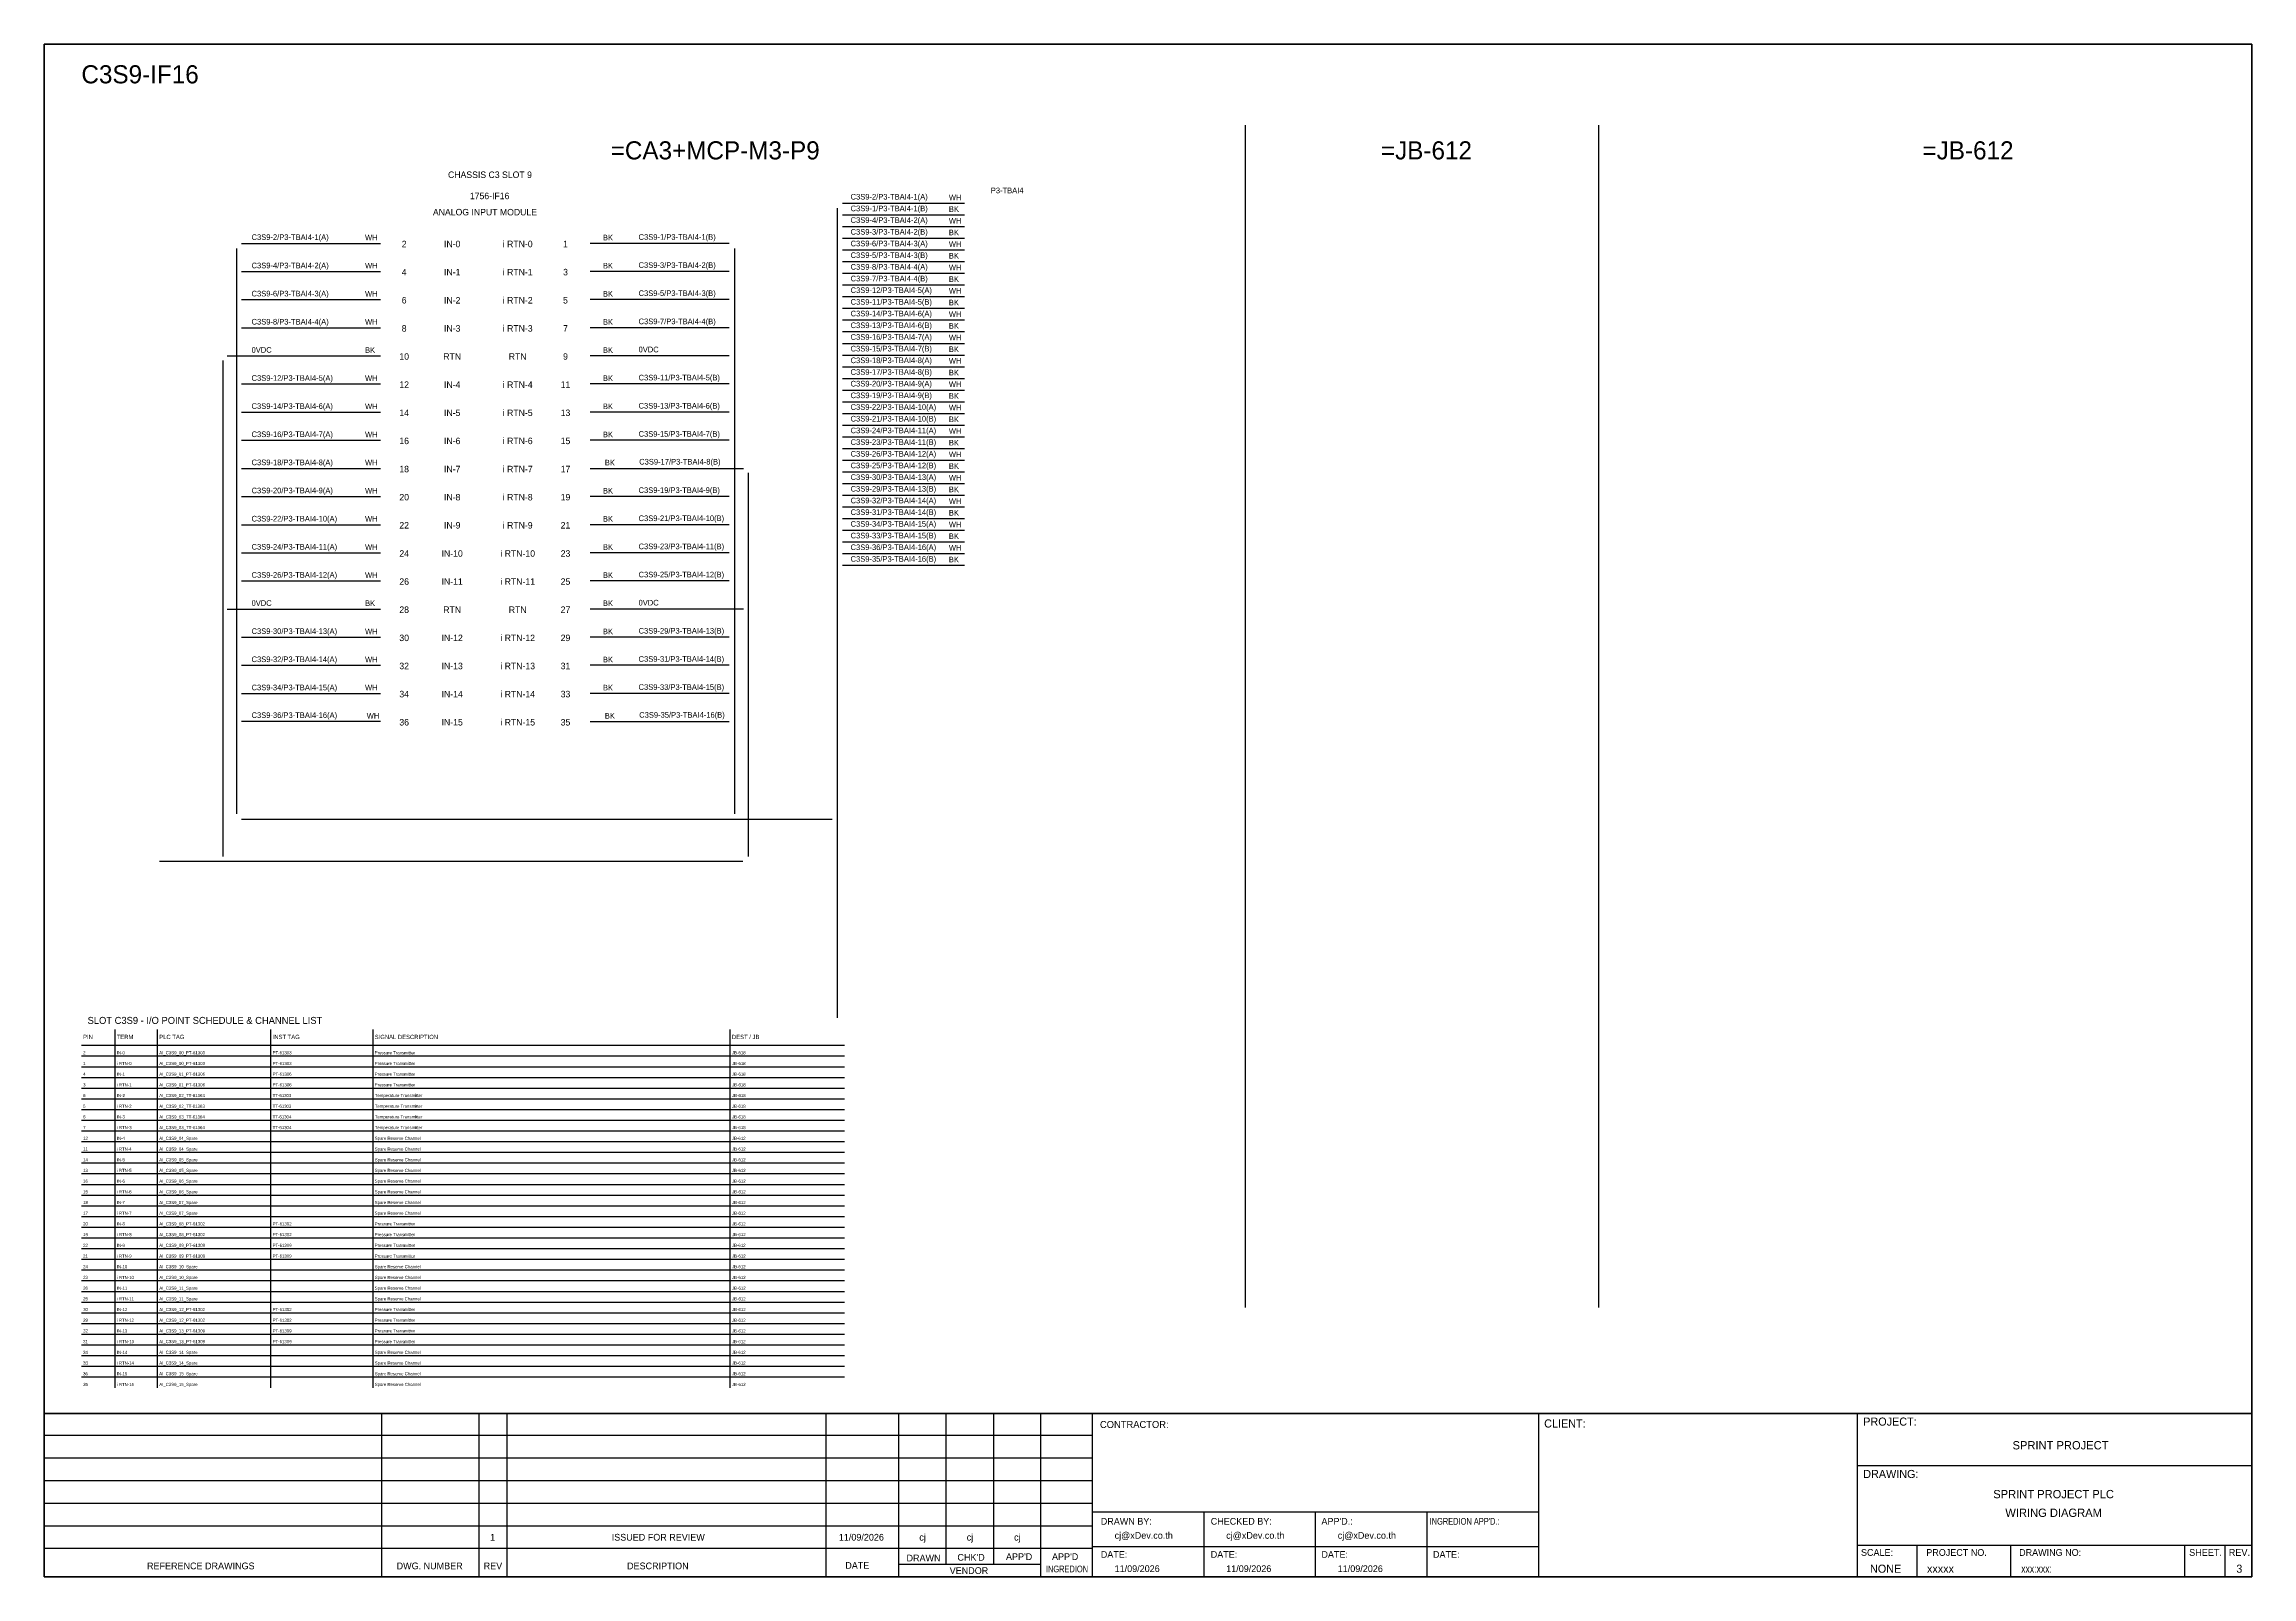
# Model space of a CAD drawing. Header units: metres. Extents: x 0 to 20667, y -39055 to 2704.
# Drawn here: x 12580 to 16473, y -21029 to -18325 of the extents above; entities that cross this region are included whole.
import ezdxf
from ezdxf.enums import TextEntityAlignment as Align

# ---------------------------------------------------------------- set-up
doc = ezdxf.new("R2010")
doc.units = ezdxf.units.M

msp = doc.modelspace()

# ---------------------------------------------------------------- linework, layer by layer
at = {"ltscale": 25.4}
for p, q in [((13987.6, -18626.4), (14203, -18626.4)), ((13788.1, -18676.8), (13542.8, -18676.8)), ((13987.6, -18667.6), (14203, -18667.6)), ((13788.1, -18726.4), (13542.8, -18726.4)), ((13987.6, -18708.9), (14203, -18708.9)), ((13987.6, -18750.1), (14203, -18750.1)), ((13788.1, -18776), (13542.8, -18776)), ((13987.6, -18791.3), (14203, -18791.3)), ((13788.1, -18825.7), (13542.8, -18825.7)), ((13987.6, -18832.5), (14203, -18832.5)), ((12902.8, -18875.3), (13173.3, -18875.3)), ((13788.1, -18875.3), (13542.8, -18875.3)), ((13987.6, -18873.8), (14203, -18873.8)), ((13987.6, -18915), (14203, -18915)), ((13788.1, -18924.9), (13542.8, -18924.9)), ((13987.6, -18956.2), (14203, -18956.2)), ((13788.1, -18974.5), (13542.8, -18974.5)), ((13987.6, -18997.4), (14203, -18997.4)), ((13788.1, -19024.2), (13542.8, -19024.2)), ((13542.8, -19073.8), (13813.3, -19073.8)), ((13987.6, -19038.7), (14203, -19038.7)), ((13987.6, -19079.9), (14203, -19079.9)), ((13788.1, -19123.4), (13542.8, -19123.4)), ((13987.6, -19121.1), (14203, -19121.1)), ((13788.1, -19173.1), (13542.8, -19173.1)), ((13987.6, -19162.3), (14203, -19162.3)), ((13788.1, -19222.7), (13542.8, -19222.7)), ((13987.6, -19203.6), (14203, -19203.6)), ((13987.6, -19244.8), (14203, -19244.8)), ((13788.1, -19272.3), (13542.8, -19272.3)), ((12902.8, -19322), (13173.3, -19322)), ((13813.3, -19322), (13542.8, -19322)), ((13788.1, -19371.6), (13542.8, -19371.6)), ((13788.1, -19421.2), (13542.8, -19421.2)), ((13788.1, -19470.9), (13542.8, -19470.9)), ((13542.8, -19520.5), (13788.1, -19520.5))]:
    msp.add_line(p, q, dxfattribs=at)
at = {"color": 7}
for p, q in [((12704.9, -20695.7), (12704.9, -20063.6)), ((12779.9, -20695.7), (12779.9, -20063.6)), ((12979.9, -20695.7), (12979.9, -20063.6)), ((13159.9, -20695.7), (13159.9, -20063.6)), ((13789.9, -20695.7), (13789.9, -20063.6)), ((12645.6, -20091.6), (13991.4, -20091.6))]:
    msp.add_line(p, q, dxfattribs=at)
at = {"color": 8}
for p, q in [((12645.6, -20110.5), (13991.4, -20110.5)), ((12645.6, -20129.4), (13991.4, -20129.4)), ((12645.6, -20148.2), (13991.4, -20148.2)), ((12645.6, -20167.1), (13991.4, -20167.1)), ((12645.6, -20186), (13991.4, -20186)), ((12645.6, -20204.9), (13991.4, -20204.9)), ((12645.6, -20223.7), (13991.4, -20223.7)), ((12645.6, -20242.6), (13991.4, -20242.6)), ((12645.6, -20261.5), (13991.4, -20261.5)), ((12645.6, -20280.4), (13991.4, -20280.4)), ((12645.6, -20299.3), (13991.4, -20299.3)), ((12645.6, -20318.1), (13991.4, -20318.1)), ((12645.6, -20337), (13991.4, -20337)), ((12645.6, -20355.9), (13991.4, -20355.9)), ((12645.6, -20374.8), (13991.4, -20374.8)), ((12645.6, -20393.6), (13991.4, -20393.6)), ((12645.6, -20412.5), (13991.4, -20412.5)), ((12645.6, -20431.4), (13991.4, -20431.4)), ((12645.6, -20450.3), (13991.4, -20450.3)), ((12645.6, -20469.2), (13991.4, -20469.2)), ((12645.6, -20488), (13991.4, -20488)), ((12645.6, -20506.9), (13991.4, -20506.9)), ((12645.6, -20525.8), (13991.4, -20525.8)), ((12645.6, -20544.7), (13991.4, -20544.7)), ((12645.6, -20563.6), (13991.4, -20563.6)), ((12645.6, -20582.4), (13991.4, -20582.4)), ((12645.6, -20601.3), (13991.4, -20601.3)), ((12645.6, -20620.2), (13991.4, -20620.2)), ((12645.6, -20639.1), (13991.4, -20639.1)), ((12645.6, -20657.9), (13991.4, -20657.9)), ((12645.6, -20676.8), (13991.4, -20676.8))]:
    msp.add_line(p, q, dxfattribs=at)
at = {"color": 4}
for p, q in [((15882.2, -20973.4), (15882.2, -21029.5)), ((16047.5, -20973.4), (16047.5, -21029.5))]:
    msp.add_line(p, q, dxfattribs=at)
at = {"color": 4, "ltscale": 0.5}
for p, q in [((16354.6, -20973.4), (16354.6, -21029.5)), ((16354.6, -20973.4), (16354.6, -21029.5)), ((16425.8, -20973.4), (16425.8, -21029.5)), ((16425.8, -20973.4), (16425.8, -21029.5))]:
    msp.add_line(p, q, dxfattribs=at)
at = {"layer": 'GT_1', "color": 4}
for p, q in [((13175.3, -21029.5), (13175.3, -20741.3)), ((13347.2, -21029.5), (13347.2, -20741.3)), ((13396.3, -21029.5), (13396.3, -20741.3)), ((13959, -21029.5), (13959, -20741.3)), ((14087.3, -21029.5), (14087.3, -20741.3)), ((14170.9, -21007.7), (14170.9, -20741.3)), ((14254.4, -21007.7), (14254.4, -20741.3)), ((14337.7, -21029.5), (14337.7, -20741.3)), ((14428.7, -21029.5), (14428.7, -20741.3)), ((15215.7, -21029.5), (15215.7, -20741.3)), ((15778, -21029.5), (15778, -20741.3)), ((15778, -21029.5), (15778, -20741.3)), ((15778, -21029.5), (15778, -20741.3)), ((14428.7, -20780.2), (12579.9, -20780.2)), ((14428.7, -20820), (12579.9, -20820)), ((14428.7, -20859.9), (12579.9, -20859.9)), ((14428.7, -20899.8), (12579.9, -20899.8)), ((14428.7, -20939.8), (12579.9, -20939.8)), ((15215.7, -20915.2), (14428.7, -20915.2)), ((14625.5, -21029.5), (14625.5, -20915.2)), ((14822.2, -21029.5), (14822.2, -20915.2)), ((15019, -21029.5), (15019, -20915.2)), ((14428.6, -20979.7), (12579.9, -20979.7)), ((15215.7, -20976.6), (14428.7, -20976.6)), ((15778, -20973.4), (16473.2, -20973.4)), ((14337.7, -21007.7), (14087.3, -21007.7))]:
    msp.add_line(p, q, dxfattribs=at)
at = {"layer": 'HELPPOINT', "color": 4, "lineweight": 35}
for p, q in [((12579.9, -21029.5), (12579.9, -18325.3)), ((12579.9, -18325.3), (16473.2, -18325.3)), ((12579.9, -21029.5), (12579.9, -18325.3)), ((12579.9, -18325.3), (16473.2, -18325.3)), ((16473.2, -18325.3), (16473.2, -21029.5)), ((16473.2, -18325.3), (16473.2, -21029.5)), ((16473.2, -21029.5), (12579.9, -21029.5)), ((16473.2, -21029.5), (12579.9, -21029.5))]:
    msp.add_line(p, q, dxfattribs=at)
at = {"layer": 'HELPPOINT', "color": 4}
for p, q in [((15778, -20832.9), (16473.2, -20832.9)), ((15778, -20832.9), (16473.2, -20832.9)), ((15778, -20973.4), (16473.2, -20973.4))]:
    msp.add_line(p, q, dxfattribs=at)
at = {"layer": 'IE-WIRE', "color": 4, "ltscale": 25.4}
for p, q in [((13987.6, -18605.8), (14203, -18605.8)), ((13978.5, -18614.9), (13978.5, -20043.3)), ((13987.6, -18647), (14203, -18647)), ((12918.9, -18685.9), (12918.9, -19683.3)), ((12928.1, -18676.8), (13173.3, -18676.8)), ((13797.2, -18685.9), (13797.2, -19683.3)), ((12928.1, -18726.4), (13173.3, -18726.4)), ((13987.6, -18688.3), (14203, -18688.3)), ((13987.6, -18729.5), (14203, -18729.5)), ((12928.1, -18776), (13173.3, -18776)), ((13987.6, -18770.7), (14203, -18770.7)), ((12928.1, -18825.7), (13173.3, -18825.7)), ((13987.6, -18811.9), (14203, -18811.9)), ((13987.6, -18853.2), (14203, -18853.2)), ((13987.6, -18894.4), (14203, -18894.4)), ((12928.1, -18924.9), (13173.3, -18924.9)), ((13987.6, -18935.6), (14203, -18935.6)), ((12928.1, -18974.5), (13173.3, -18974.5)), ((13987.6, -18976.8), (14203, -18976.8)), ((12928.1, -19024.2), (13173.3, -19024.2)), ((13987.6, -19018), (14203, -19018)), ((12928.1, -19073.8), (13173.3, -19073.8)), ((13987.6, -19059.3), (14203, -19059.3)), ((13987.6, -19100.5), (14203, -19100.5)), ((12928.1, -19123.4), (13173.3, -19123.4)), ((13987.6, -19141.7), (14203, -19141.7)), ((12928.1, -19173.1), (13173.3, -19173.1)), ((13987.6, -19182.9), (14203, -19182.9)), ((12928.1, -19222.7), (13173.3, -19222.7)), ((13987.6, -19224.2), (14203, -19224.2)), ((12928.1, -19272.3), (13173.3, -19272.3)), ((12928.1, -19371.6), (13173.3, -19371.6)), ((12928.1, -19421.2), (13173.3, -19421.2)), ((12928.1, -19470.9), (13173.3, -19470.9)), ((13173.3, -19520.5), (12928.1, -19520.5))]:
    msp.add_line(p, q, dxfattribs=at)
at = {"layer": 'IE-WIRE', "color": 7, "ltscale": 25.4}
for p, q in [((12894.8, -18883.3), (12894.8, -19758.6)), ((13821.3, -19081.8), (13821.3, -19758.6)), ((13812.3, -19767.5), (12783.3, -19767.5))]:
    msp.add_line(p, q, dxfattribs=at)
at = {"layer": 'IE-WIRE', "color": 4}
msp.add_line((12928, -19692.5), (13969.3, -19692.5), dxfattribs=at)
at = {"layer": 'MEMBER', "color": 4, "lineweight": 35}
msp.add_line((12579.9, -20741.3), (16473.2, -20741.3), dxfattribs=at)
msp.add_line((12579.9, -20741.3), (16473.2, -20741.3), dxfattribs=at)
at = {"layer": 'MEMBER', "color": 4}
for p, q in [((15778, -20832.9), (16473.2, -20832.9)), ((15778, -20832.9), (16473.2, -20832.9)), ((15778, -20973.4), (16473.2, -20973.4)), ((15778, -20973.4), (16473.2, -20973.4))]:
    msp.add_line(p, q, dxfattribs=at)
at = {"layer": 'x01001-FrameArea'}
for p, q in [((14698.1, -18468), (14698.1, -20554.5)), ((15321.2, -18468), (15321.2, -20554.5))]:
    msp.add_line(p, q, dxfattribs=at)

# ---------------------------------------------------------------- texts
at = {"color": 2}
msp.add_text('C3S9-IF16', height=32, dxfattribs=at).set_placement((12645.6, -18394.5))
for s, height, p in [('=CA3+MCP-M3-P9', 32, (13763.3, -18512.7)), ('=JB-612', 32, (15017.6, -18512.7)), ('=JB-612', 32, (15972.7, -18512.7)), ('CHASSIS C3 SLOT 9', 11.441, (13366.1, -18555.7)), ('1756-IF16', 11.44, (13365.5, -18593.1)), ('ANALOG INPUT MODULE', 11.441, (13357.3, -18621.7)), ('2', 11.4, (13214.8, -18677.9)), ('IN-0', 11.44, (13299.5, -18677.9)), ('i RTN-0', 11.44, (13415, -18677.9)), ('1', 11.4, (13499.3, -18677.9)), ('4', 11.4, (13214.8, -18727.5)), ('IN-1', 11.44, (13299.5, -18727.5)), ('i RTN-1', 11.44, (13415, -18727.5)), ('3', 11.4, (13499.3, -18727.5)), ('6', 11.4, (13214.8, -18777.2)), ('IN-2', 11.44, (13299.5, -18777.2)), ('i RTN-2', 11.44, (13415, -18777.2)), ('5', 11.4, (13499.3, -18777.2)), ('8', 11.4, (13214.8, -18826.8)), ('IN-3', 11.44, (13299.5, -18826.8)), ('i RTN-3', 11.44, (13415, -18826.8)), ('7', 11.4, (13499.3, -18826.8)), ('10', 11.44, (13214.8, -18876.4)), ('RTN', 11.44, (13299.5, -18876.4)), ('RTN', 11.44, (13415, -18876.4)), ('9', 11.4, (13499.3, -18876.4)), ('12', 11.44, (13214.8, -18926.1)), ('IN-4', 11.44, (13299.5, -18926.1)), ('i RTN-4', 11.44, (13415, -18926.1)), ('11', 11.44, (13499.3, -18926.1)), ('14', 11.44, (13214.8, -18975.7)), ('IN-5', 11.44, (13299.5, -18975.7)), ('i RTN-5', 11.44, (13415, -18975.7)), ('13', 11.44, (13499.3, -18975.7)), ('16', 11.44, (13214.8, -19025.3)), ('IN-6', 11.44, (13299.5, -19025.3)), ('i RTN-6', 11.44, (13415, -19025.3)), ('15', 11.44, (13499.3, -19025.3)), ('18', 11.44, (13214.8, -19075)), ('IN-7', 11.44, (13299.5, -19075)), ('i RTN-7', 11.44, (13415, -19075)), ('17', 11.44, (13499.3, -19075)), ('20', 11.44, (13214.8, -19124.6)), ('IN-8', 11.44, (13299.5, -19124.6)), ('i RTN-8', 11.44, (13415, -19124.6)), ('19', 11.44, (13499.3, -19124.6)), ('22', 11.44, (13214.8, -19174.2)), ('IN-9', 11.44, (13299.5, -19174.2)), ('i RTN-9', 11.44, (13415, -19174.2)), ('21', 11.44, (13499.3, -19174.2)), ('24', 11.44, (13214.8, -19223.9)), ('IN-10', 11.44, (13299.5, -19223.9)), ('i RTN-10', 11.44, (13415, -19223.9)), ('23', 11.44, (13499.3, -19223.9)), ('26', 11.44, (13214.8, -19273.5)), ('IN-11', 11.44, (13299.5, -19273.5)), ('i RTN-11', 11.44, (13415, -19273.5)), ('25', 11.44, (13499.3, -19273.5)), ('28', 11.44, (13214.8, -19323.1)), ('RTN', 11.44, (13299.5, -19323.1)), ('RTN', 11.44, (13415, -19323.1)), ('27', 11.44, (13499.3, -19323.1)), ('30', 11.44, (13214.8, -19372.8)), ('IN-12', 11.44, (13299.5, -19372.8)), ('i RTN-12', 11.44, (13415, -19372.8)), ('29', 11.44, (13499.3, -19372.8)), ('32', 11.44, (13214.8, -19422.4)), ('IN-13', 11.44, (13299.5, -19422.4)), ('i RTN-13', 11.44, (13415, -19422.4)), ('31', 11.44, (13499.3, -19422.4)), ('34', 11.44, (13214.8, -19472)), ('IN-14', 11.44, (13299.5, -19472)), ('i RTN-14', 11.44, (13415, -19472)), ('33', 11.44, (13499.3, -19472)), ('36', 11.44, (13214.8, -19521.7)), ('IN-15', 11.44, (13299.5, -19521.7)), ('i RTN-15', 11.44, (13415, -19521.7)), ('35', 11.44, (13499.3, -19521.7))]:
    msp.add_text(s, height=height, dxfattribs=at).set_placement(p, align=Align.MIDDLE_CENTER)
at = {"color": 4}
for s, height, p in [('C3S9-2/P3-TBAI4-1(A)', 9.949, (14002.1, -18599.5)), ('WH', 9.95, (14175.4, -18600.6)), ('C3S9-4/P3-TBAI4-2(A)', 9.949, (14002.1, -18640.7)), ('WH', 9.95, (14175.4, -18641.8)), ('C3S9-2/P3-TBAI4-1(A)', 9.949, (12945.7, -18670.8)), ('WH', 9.95, (13145.8, -18671.5)), ('C3S9-6/P3-TBAI4-3(A)', 9.949, (14002.1, -18682)), ('WH', 9.95, (14175.4, -18683)), ('C3S9-4/P3-TBAI4-2(A)', 9.949, (12945.7, -18720.8)), ('WH', 9.95, (13145.8, -18721.1)), ('C3S9-8/P3-TBAI4-4(A)', 9.949, (14002.1, -18723.2)), ('WH', 9.95, (14175.4, -18724.2)), ('C3S9-6/P3-TBAI4-3(A)', 9.949, (12945.7, -18770.4)), ('WH', 9.95, (13145.8, -18770.8)), ('C3S9-12/P3-TBAI4-5(A)', 9.949, (14002.1, -18764.4)), ('WH', 9.95, (14175.4, -18765.4)), ('C3S9-14/P3-TBAI4-6(A)', 9.949, (14002.1, -18805.6)), ('WH', 9.95, (14175.4, -18806.7)), ('C3S9-8/P3-TBAI4-4(A)', 9.949, (12945.7, -18820)), ('WH', 9.95, (13145.8, -18820.4)), ('C3S9-16/P3-TBAI4-7(A)', 9.949, (14002.1, -18846.9)), ('WH', 9.95, (14175.4, -18847.9)), ('C3S9-18/P3-TBAI4-8(A)', 9.949, (14002.1, -18888.1)), ('WH', 9.95, (14175.4, -18889.1)), ('C3S9-12/P3-TBAI4-5(A)', 9.949, (12945.7, -18919.3)), ('WH', 9.95, (13145.8, -18919.7)), ('C3S9-20/P3-TBAI4-9(A)', 9.949, (14002.1, -18929.3)), ('WH', 9.95, (14175.4, -18930.3)), ('C3S9-14/P3-TBAI4-6(A)', 9.949, (12945.7, -18968.9)), ('WH', 9.95, (13145.8, -18969.3)), ('C3S9-22/P3-TBAI4-10(A)', 9.949, (14002.1, -18970.5)), ('WH', 9.95, (14175.4, -18971.6)), ('C3S9-16/P3-TBAI4-7(A)', 9.949, (12945.7, -19018.6)), ('WH', 9.95, (13145.8, -19018.9)), ('C3S9-24/P3-TBAI4-11(A)', 9.949, (14002.1, -19011.8)), ('WH', 9.95, (14175.4, -19012.8)), ('C3S9-18/P3-TBAI4-8(A)', 9.949, (12945.7, -19068.2)), ('WH', 9.95, (13145.8, -19068.6)), ('C3S9-26/P3-TBAI4-12(A)', 9.949, (14002.1, -19053)), ('WH', 9.95, (14175.4, -19054)), ('C3S9-20/P3-TBAI4-9(A)', 9.949, (12945.7, -19117.8)), ('WH', 9.95, (13145.8, -19118.2)), ('C3S9-30/P3-TBAI4-13(A)', 9.949, (14002.1, -19094.2)), ('WH', 9.95, (14175.4, -19095.2)), ('C3S9-32/P3-TBAI4-14(A)', 9.949, (14002.1, -19135.4)), ('WH', 9.95, (14175.4, -19136.5)), ('C3S9-22/P3-TBAI4-10(A)', 9.949, (12945.7, -19167.5)), ('WH', 9.95, (13145.8, -19167.8)), ('C3S9-34/P3-TBAI4-15(A)', 9.949, (14002.1, -19176.7)), ('WH', 9.95, (14175.4, -19177.7)), ('C3S9-24/P3-TBAI4-11(A)', 9.949, (12945.7, -19217.1)), ('WH', 9.95, (13145.8, -19217.5)), ('C3S9-36/P3-TBAI4-16(A)', 9.949, (14002.1, -19217.9)), ('WH', 9.95, (14175.4, -19218.9)), ('C3S9-26/P3-TBAI4-12(A)', 9.949, (12945.7, -19266.7)), ('WH', 9.95, (13145.8, -19267.1)), ('C3S9-30/P3-TBAI4-13(A)', 9.949, (12945.7, -19366)), ('WH', 9.95, (13145.8, -19366.4)), ('C3S9-32/P3-TBAI4-14(A)', 9.949, (12945.7, -19415.6)), ('WH', 9.95, (13145.8, -19416)), ('C3S9-34/P3-TBAI4-15(A)', 9.949, (12945.7, -19465.3)), ('WH', 9.95, (13145.8, -19465.6)), ('C3S9-36/P3-TBAI4-16(A)', 9.949, (12945.7, -19514.2)), ('WH', 9.95, (13148.8, -19515.3))]:
    msp.add_text(s, height=height, dxfattribs=at).set_placement(p)
for s, height, p in [('C3S9-1/P3-TBAI4-1(B)', 9.949, (14002.1, -18620.1)), ('BK', 9.95, (14175.4, -18621.2)), ('BK', 9.95, (13565.3, -18671.5)), ('C3S9-1/P3-TBAI4-1(B)', 9.949, (13628.2, -18670.5)), ('C3S9-3/P3-TBAI4-2(B)', 9.949, (14002.1, -18661.4)), ('BK', 9.95, (14175.4, -18662.4)), ('BK', 9.95, (13565.3, -18721.1)), ('C3S9-3/P3-TBAI4-2(B)', 9.949, (13628.2, -18720.1)), ('C3S9-5/P3-TBAI4-3(B)', 9.949, (14002.1, -18702.6)), ('BK', 9.95, (14175.4, -18703.6)), ('BK', 9.95, (13565.3, -18770.8)), ('C3S9-5/P3-TBAI4-3(B)', 9.949, (13628.2, -18769.7)), ('C3S9-7/P3-TBAI4-4(B)', 9.949, (14002.1, -18743.8)), ('BK', 9.95, (14175.4, -18744.8)), ('C3S9-11/P3-TBAI4-5(B)', 9.949, (14002.1, -18785)), ('BK', 9.95, (14175.4, -18786.1)), ('BK', 9.95, (13565.3, -18820.4)), ('C3S9-7/P3-TBAI4-4(B)', 9.949, (13628.2, -18819.4)), ('C3S9-13/P3-TBAI4-6(B)', 9.949, (14002.1, -18826.3)), ('BK', 9.95, (14175.4, -18827.3)), ('0VDC', 9.95, (12945.7, -18869.7)), ('BK', 9.95, (13145.8, -18870)), ('BK', 9.95, (13565.3, -18870)), ('0VDC', 9.95, (13628.2, -18869)), ('C3S9-15/P3-TBAI4-7(B)', 9.949, (14002.1, -18867.5)), ('BK', 9.95, (14175.4, -18868.5)), ('BK', 9.95, (13565.3, -18919.7)), ('C3S9-11/P3-TBAI4-5(B)', 9.949, (13628.2, -18918.6)), ('C3S9-17/P3-TBAI4-8(B)', 9.949, (14002.1, -18908.7)), ('BK', 9.95, (14175.4, -18909.7)), ('BK', 9.95, (13565.3, -18969.3)), ('C3S9-13/P3-TBAI4-6(B)', 9.949, (13628.2, -18968.3)), ('C3S9-19/P3-TBAI4-9(B)', 9.949, (14002.1, -18949.9)), ('BK', 9.95, (14175.4, -18951)), ('C3S9-21/P3-TBAI4-10(B)', 9.949, (14002.1, -18991.1)), ('BK', 9.95, (14175.4, -18992.2)), ('BK', 9.95, (13565.3, -19018.9)), ('C3S9-15/P3-TBAI4-7(B)', 9.949, (13628.2, -19017.9)), ('C3S9-23/P3-TBAI4-11(B)', 9.949, (14002.1, -19032.4)), ('BK', 9.95, (14175.4, -19033.4)), ('BK', 9.95, (13568.7, -19068.6)), ('C3S9-17/P3-TBAI4-8(B)', 9.949, (13629.3, -19067)), ('C3S9-25/P3-TBAI4-12(B)', 9.949, (14002.1, -19073.6)), ('BK', 9.95, (14175.4, -19074.6)), ('BK', 9.95, (13565.3, -19118.2)), ('C3S9-19/P3-TBAI4-9(B)', 9.949, (13628.2, -19117.2)), ('C3S9-29/P3-TBAI4-13(B)', 9.949, (14002.1, -19114.8)), ('BK', 9.95, (14175.4, -19115.8)), ('C3S9-31/P3-TBAI4-14(B)', 9.949, (14002.1, -19156)), ('BK', 9.95, (14175.4, -19157.1)), ('BK', 9.95, (13565.3, -19167.8)), ('C3S9-21/P3-TBAI4-10(B)', 9.949, (13628.2, -19166.8)), ('C3S9-33/P3-TBAI4-15(B)', 9.949, (14002.1, -19197.3)), ('BK', 9.95, (14175.4, -19198.3)), ('BK', 9.95, (13565.3, -19217.5)), ('C3S9-23/P3-TBAI4-11(B)', 9.949, (13628.2, -19216.4)), ('C3S9-35/P3-TBAI4-16(B)', 9.949, (14002.1, -19238.5)), ('BK', 9.95, (14175.4, -19239.5)), ('BK', 9.95, (13565.3, -19267.1)), ('C3S9-25/P3-TBAI4-12(B)', 9.949, (13628.2, -19266.1)), ('0VDC', 9.95, (12945.7, -19316.4)), ('BK', 9.95, (13145.8, -19316.7)), ('BK', 9.95, (13565.3, -19316.7)), ('0VDC', 9.95, (13628.2, -19315.7)), ('BK', 9.95, (13565.3, -19366.4)), ('C3S9-29/P3-TBAI4-13(B)', 9.949, (13628.2, -19365.3)), ('BK', 9.95, (13565.3, -19416)), ('C3S9-31/P3-TBAI4-14(B)', 9.949, (13628.2, -19415)), ('BK', 9.95, (13565.3, -19465.6)), ('C3S9-33/P3-TBAI4-15(B)', 9.949, (13628.2, -19464.6)), ('BK', 9.95, (13568.7, -19515.3)), ('C3S9-35/P3-TBAI4-16(B)', 9.949, (13629.3, -19513.7))]:
    msp.add_text(s, height=height).set_placement(p)
msp.add_text('P3-TBAI4', height=9.95, dxfattribs=at).set_placement((14278.2, -18583.4), align=Align.MIDDLE_CENTER)
at = {"color": 3}
for s, p in [('PIN', (12648.6, -20080.6)), ('TERM', (12707.9, -20080.6)), ('PLC TAG', (12782.9, -20080.6)), ('INST TAG', (12982.9, -20080.6)), ('SIGNAL DESCRIPTION', (13162.9, -20080.6)), ('DEST / JB', (13792.9, -20080.6))]:
    msp.add_text(s, height=7.5, dxfattribs=at).set_placement(p)
at = {"color": 7}
for s, p in [('2', (12648.6, -20107.5)), ('1', (12648.6, -20126.4)), ('i RTN-0', (12707.9, -20126.4)), ('IN-0', (12707.9, -20107.5)), ('AI_C3S9_00_PT-61303', (12782.9, -20107.5)), ('AI_C3S9_00_PT-61303', (12782.9, -20126.4)), ('PT-61303', (12982.9, -20107.5)), ('PT-61303', (12982.9, -20126.4)), ('Pressure Transmitter', (13162.9, -20107.5)), ('Pressure Transmitter', (13162.9, -20126.4)), ('JB-618', (13792.9, -20107.5)), ('JB-618', (13792.9, -20126.4)), ('4', (12648.6, -20145.2)), ('3', (12648.6, -20164.1)), ('i RTN-1', (12707.9, -20164.1)), ('IN-1', (12707.9, -20145.2)), ('AI_C3S9_01_PT-61306', (12782.9, -20145.2)), ('AI_C3S9_01_PT-61306', (12782.9, -20164.1)), ('PT-61306', (12982.9, -20145.2)), ('PT-61306', (12982.9, -20164.1)), ('Pressure Transmitter', (13162.9, -20145.2)), ('Pressure Transmitter', (13162.9, -20164.1)), ('JB-618', (13792.9, -20145.2)), ('JB-618', (13792.9, -20164.1)), ('5', (12648.6, -20201.9)), ('6', (12648.6, -20183)), ('i RTN-2', (12707.9, -20201.9)), ('IN-2', (12707.9, -20183)), ('AI_C3S9_02_TT-61303', (12782.9, -20183)), ('AI_C3S9_02_TT-61303', (12782.9, -20201.9)), ('TT-61303', (12982.9, -20183)), ('TT-61303', (12982.9, -20201.9)), ('Temperature Transmitter', (13162.9, -20183)), ('Temperature Transmitter', (13162.9, -20201.9)), ('JB-618', (13792.9, -20183)), ('JB-618', (13792.9, -20201.9)), ('8', (12648.6, -20220.7)), ('7', (12648.6, -20239.6)), ('i RTN-3', (12707.9, -20239.6)), ('IN-3', (12707.9, -20220.7)), ('AI_C3S9_03_TT-61304', (12782.9, -20220.7)), ('AI_C3S9_03_TT-61304', (12782.9, -20239.6)), ('TT-61304', (12982.9, -20220.7)), ('TT-61304', (12982.9, -20239.6)), ('Temperature Transmitter', (13162.9, -20220.7)), ('Temperature Transmitter', (13162.9, -20239.6)), ('JB-618', (13792.9, -20220.7)), ('JB-618', (13792.9, -20239.6)), ('12', (12648.6, -20258.5)), ('11', (12648.6, -20277.4)), ('i RTN-4', (12707.9, -20277.4)), ('IN-4', (12707.9, -20258.5)), ('AI_C3S9_04_Spare', (12782.9, -20258.5)), ('AI_C3S9_04_Spare', (12782.9, -20277.4)), ('Spare Reserve Channel', (13162.9, -20258.5)), ('Spare Reserve Channel', (13162.9, -20277.4)), ('JB-612', (13792.9, -20258.5)), ('JB-612', (13792.9, -20277.4)), ('14', (12648.6, -20296.3)), ('13', (12648.6, -20315.1)), ('i RTN-5', (12707.9, -20315.1)), ('IN-5', (12707.9, -20296.3)), ('AI_C3S9_05_Spare', (12782.9, -20296.3)), ('AI_C3S9_05_Spare', (12782.9, -20315.1)), ('Spare Reserve Channel', (13162.9, -20296.3)), ('Spare Reserve Channel', (13162.9, -20315.1)), ('JB-612', (13792.9, -20296.3)), ('JB-612', (13792.9, -20315.1)), ('16', (12648.6, -20334)), ('15', (12648.6, -20352.9)), ('i RTN-6', (12707.9, -20352.9)), ('IN-6', (12707.9, -20334)), ('AI_C3S9_06_Spare', (12782.9, -20334)), ('AI_C3S9_06_Spare', (12782.9, -20352.9)), ('Spare Reserve Channel', (13162.9, -20334)), ('Spare Reserve Channel', (13162.9, -20352.9)), ('JB-612', (13792.9, -20334)), ('JB-612', (13792.9, -20352.9)), ('18', (12648.6, -20371.8)), ('17', (12648.6, -20390.6)), ('i RTN-7', (12707.9, -20390.6)), ('IN-7', (12707.9, -20371.8)), ('AI_C3S9_07_Spare', (12782.9, -20371.8)), ('AI_C3S9_07_Spare', (12782.9, -20390.6)), ('Spare Reserve Channel', (13162.9, -20371.8)), ('Spare Reserve Channel', (13162.9, -20390.6)), ('JB-612', (13792.9, -20371.8)), ('JB-612', (13792.9, -20390.6)), ('20', (12648.6, -20409.5)), ('19', (12648.6, -20428.4)), ('i RTN-8', (12707.9, -20428.4)), ('IN-8', (12707.9, -20409.5)), ('AI_C3S9_08_PT-61302', (12782.9, -20409.5)), ('AI_C3S9_08_PT-61302', (12782.9, -20428.4)), ('PT-61302', (12982.9, -20409.5)), ('PT-61302', (12982.9, -20428.4)), ('Pressure Transmitter', (13162.9, -20409.5)), ('Pressure Transmitter', (13162.9, -20428.4)), ('JB-612', (13792.9, -20409.5)), ('JB-612', (13792.9, -20428.4)), ('22', (12648.6, -20447.3)), ('21', (12648.6, -20466.2)), ('i RTN-9', (12707.9, -20466.2)), ('IN-9', (12707.9, -20447.3)), ('AI_C3S9_09_PT-61309', (12782.9, -20447.3)), ('AI_C3S9_09_PT-61309', (12782.9, -20466.2)), ('PT-61309', (12982.9, -20447.3)), ('PT-61309', (12982.9, -20466.2)), ('Pressure Transmitter', (13162.9, -20447.3)), ('Pressure Transmitter', (13162.9, -20466.2)), ('JB-612', (13792.9, -20447.3)), ('JB-612', (13792.9, -20466.2)), ('24', (12648.6, -20485)), ('23', (12648.6, -20503.9)), ('26', (12648.6, -20522.8)), ('i RTN-10', (12707.9, -20503.9)), ('IN-10', (12707.9, -20485)), ('IN-11', (12707.9, -20522.8)), ('AI_C3S9_10_Spare', (12782.9, -20485)), ('AI_C3S9_10_Spare', (12782.9, -20503.9)), ('AI_C3S9_11_Spare', (12782.9, -20522.8)), ('Spare Reserve Channel', (13162.9, -20485)), ('Spare Reserve Channel', (13162.9, -20503.9)), ('Spare Reserve Channel', (13162.9, -20522.8)), ('JB-612', (13792.9, -20485)), ('JB-612', (13792.9, -20503.9)), ('JB-612', (13792.9, -20522.8)), ('30', (12648.6, -20560.6)), ('25', (12648.6, -20541.7)), ('i RTN-11', (12707.9, -20541.7)), ('IN-12', (12707.9, -20560.6)), ('AI_C3S9_11_Spare', (12782.9, -20541.7)), ('AI_C3S9_12_PT-61302', (12782.9, -20560.6)), ('PT-61302', (12982.9, -20560.6)), ('Spare Reserve Channel', (13162.9, -20541.7)), ('Pressure Transmitter', (13162.9, -20560.6)), ('JB-612', (13792.9, -20541.7)), ('JB-612', (13792.9, -20560.6)), ('32', (12648.6, -20598.3)), ('29', (12648.6, -20579.4)), ('i RTN-12', (12707.9, -20579.4)), ('IN-13', (12707.9, -20598.3)), ('AI_C3S9_12_PT-61302', (12782.9, -20579.4)), ('AI_C3S9_13_PT-61309', (12782.9, -20598.3)), ('PT-61302', (12982.9, -20579.4)), ('PT-61309', (12982.9, -20598.3)), ('Pressure Transmitter', (13162.9, -20579.4)), ('Pressure Transmitter', (13162.9, -20598.3)), ('JB-612', (13792.9, -20579.4)), ('JB-612', (13792.9, -20598.3)), ('31', (12648.6, -20617.2)), ('34', (12648.6, -20636.1)), ('i RTN-13', (12707.9, -20617.2)), ('IN-14', (12707.9, -20636.1)), ('AI_C3S9_13_PT-61309', (12782.9, -20617.2)), ('AI_C3S9_14_Spare', (12782.9, -20636.1)), ('PT-61309', (12982.9, -20617.2)), ('Spare Reserve Channel', (13162.9, -20636.1)), ('Pressure Transmitter', (13162.9, -20617.2)), ('JB-612', (13792.9, -20617.2)), ('JB-612', (13792.9, -20636.1)), ('33', (12648.6, -20654.9)), ('36', (12648.6, -20673.8)), ('i RTN-14', (12707.9, -20654.9)), ('IN-15', (12707.9, -20673.8)), ('AI_C3S9_14_Spare', (12782.9, -20654.9)), ('AI_C3S9_15_Spare', (12782.9, -20673.8)), ('Spare Reserve Channel', (13162.9, -20654.9)), ('Spare Reserve Channel', (13162.9, -20673.8)), ('JB-612', (13792.9, -20654.9)), ('JB-612', (13792.9, -20673.8)), ('35', (12648.6, -20692.7)), ('i RTN-15', (12707.9, -20692.7)), ('AI_C3S9_15_Spare', (12782.9, -20692.7)), ('Spare Reserve Channel', (13162.9, -20692.7)), ('JB-612', (13792.9, -20692.7))]:
    msp.add_text(s, height=5.5, dxfattribs=at).set_placement(p)
at = {"color": 4, "ltscale": 100}
for s, p in [('SPRINT PROJECT', (16135.8, -20797.3)), ('SPRINT PROJECT PLC', (16123.6, -20883.5)), ('WIRING DIAGRAM', (16123.6, -20916.4))]:
    msp.add_text(s, height=14.693, dxfattribs=at).set_placement(p, align=Align.MIDDLE_CENTER)
at = {"layer": 'GT_1', "color": 4}
for s, p in [('PROJECT:', (15787.9, -20762.7)), ('CLIENT:', (15225.2, -20766)), ('DRAWING:', (15787.9, -20855.1))]:
    msp.add_text(s, height=14.25, dxfattribs=at).set_placement(p)
at = {"layer": 'MEMBER', "color": 4, "ltscale": 0.8}
for s, height, p in [('SLOT C3S9 - I/O POINT SCHEDULE & CHANNEL LIST', 12.35, (12656.5, -20053.9)), ('CONTRACTOR:', 12.35, (14441.8, -20766.8)), ('DRAWN BY:', 11.88, (14443.3, -20937.4)), ('CHECKED BY:', 11.875, (14637.2, -20937.4)), ("APP'D.:", 11.88, (14832.4, -20937.4)), ('DATE:', 11.88, (14443.3, -20995.9)), ('cj@xDev.co.th', 11.875, (14467.7, -20962.3)), ('DATE:', 11.88, (14637.2, -20995.9)), ('cj@xDev.co.th', 11.875, (14664.5, -20962.3)), ('DATE:', 11.88, (14832.4, -20995.9)), ('cj@xDev.co.th', 11.875, (14861.2, -20962.3)), ('DATE:', 11.88, (15029.2, -20995.9)), ('SCALE:', 11.88, (15783.9, -20992.4)), ('PROJECT NO.', 11.875, (15899.1, -20992.4)), ('DRAWING NO:', 11.875, (16062.8, -20992.4)), ('SHEET.', 12, (16362.6, -20992.4)), ('REV.', 12, (16432.5, -20992.4)), ('REFERENCE DRAWINGS', 11.875, (12761.3, -21016.1)), ('DWG. NUMBER', 11.875, (13201.5, -21016.1)), ('REV', 11.88, (13355, -21016.1)), ('DESCRIPTION', 11.875, (13607.9, -21016.1)), ('DATE', 11.88, (13992.7, -21015.3)), ('DRAWN', 11.88, (14100.7, -21002.2)), ('VENDOR', 11.88, (14176.8, -21024.4)), ("CHK'D", 11.88, (14190.5, -21001)), ("APP'D", 11.88, (14276.1, -20999.8)), ("APP'D", 11.88, (14357.3, -20999.8)), ('11/09/2026', 11.88, (14467.7, -21021)), ('11/09/2026', 11.88, (14664.5, -21021)), ('11/09/2026', 11.88, (14861.2, -21021)), ('NONE', 14.23, (15799.9, -21022.2)), ('xxxxx', 14.23, (15900.3, -21022.2))]:
    msp.add_text(s, height=height, dxfattribs=at).set_placement(p)
at = {"layer": 'MEMBER', "color": 4, "ltscale": 0.8, "width": 0.8}
for s, height, p in [("INGREDION APP'D.:", 11.875, (15023.2, -20937.4)), ('INGREDION', 11.88, (14346.5, -21021.5)), ('xxx:xxx:', 14.23, (16066.5, -21022.2))]:
    msp.add_text(s, height=height, dxfattribs=at).set_placement(p)
at = {"layer": 'MEMBER', "color": 4, "ltscale": 0.8}
for s, height, p in [('1', 11.9, (13370.8, -20959.6)), ('ISSUED FOR REVIEW', 11.875, (13662.9, -20959.6)), ('11/09/2026', 11.88, (14021.1, -20959.6)), ('cj', 11.88, (14129, -20959.6)), ('cj', 11.88, (14212.6, -20959.6)), ('cj', 11.88, (14296.1, -20959.6))]:
    msp.add_text(s, height=height, dxfattribs=at).set_placement(p, align=Align.MIDDLE_CENTER)
msp.add_text('3', height=14.2, dxfattribs=at).set_placement((16451.1, -21022.2), align=Align.CENTER)

doc.saveas('drawing.dxf')
